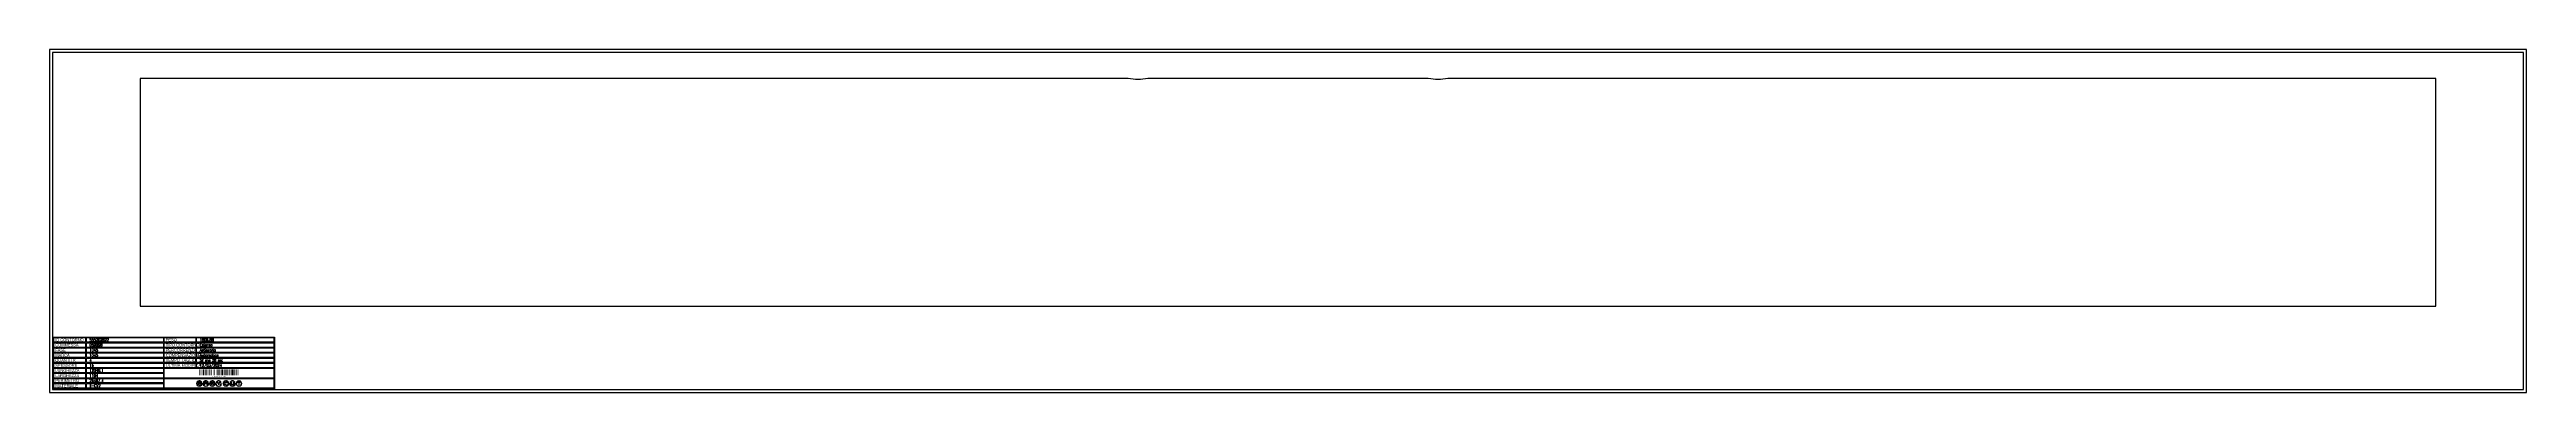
# Model space of a CAD drawing. Header units: millimetres. Extents: x 28039 to 145264, y 9873 to 40131.
# Drawn here: x 40539 to 53539, y 34873 to 36672 of the extents above; entities that cross this region are included whole.
import ezdxf
from ezdxf.enums import TextEntityAlignment as Align

# ---------------------------------------------------------------- set-up
doc = ezdxf.new("R2010")
doc.units = ezdxf.units.MM
doc.styles.add('EasyCutStyle', font='romans.shx', dxfattribs={"width": 0.8})
doc.styles.add('EasyCutStyle1', font='arial.ttf', dxfattribs={"width": 0.8})

# ---------------------------------------------------------------- blocks, each defined once
blk = doc.blocks.new('*U698')
at = {"color": 5}
blk.add_lwpolyline([(0, 0), (13000, 0), (13000, 1799), (0, 1799)], close=True, dxfattribs=at)
at = {"color": 7}
blk.add_lwpolyline([(15, 15), (12985, 15), (12985, 1784), (15, 1784)], close=True, dxfattribs=at)
at = {"color": 253}
blk.add_lwpolyline([(20, 291), (1180, 291), (1180, 20), (20, 20)], close=True, dxfattribs=at)
at = {"color": 2}
for points in [[(23, 288), (189, 288), (189, 264), (23, 264)], [(23, 288), (189, 288), (189, 264), (23, 264)], [(23, 261), (189, 261), (189, 237), (23, 237)], [(602, 288), (768, 288), (768, 264), (602, 264)], [(602, 261), (768, 261), (768, 237), (602, 237)], [(23, 235), (189, 235), (189, 210), (23, 210)], [(23, 208), (189, 208), (189, 183), (23, 183)], [(23, 181), (189, 181), (189, 157), (23, 157)], [(23, 154), (189, 154), (189, 130), (23, 130)], [(602, 235), (768, 235), (768, 210), (602, 210)], [(602, 208), (768, 208), (768, 183), (602, 183)], [(602, 181), (768, 181), (768, 157), (602, 157)], [(602, 154), (768, 154), (768, 130), (602, 130)], [(23, 128), (189, 128), (189, 103), (23, 103)], [(23, 101), (189, 101), (189, 76), (23, 76)], [(23, 74), (189, 74), (189, 50), (23, 50)], [(23, 47), (189, 47), (189, 23), (23, 23)]]:
    blk.add_lwpolyline(points, close=True, dxfattribs=at)
at = {"color": 1}
for points in [[(193, 288), (598, 288), (598, 264), (193, 264)], [(193, 261), (598, 261), (598, 237), (193, 237)], [(771, 288), (1177, 288), (1177, 264), (771, 264)], [(771, 261), (1177, 261), (1177, 237), (771, 237)], [(193, 235), (598, 235), (598, 210), (193, 210)], [(193, 208), (598, 208), (598, 183), (193, 183)], [(193, 181), (598, 181), (598, 157), (193, 157)], [(193, 154), (598, 154), (598, 130), (193, 130)], [(771, 235), (1177, 235), (1177, 210), (771, 210)], [(771, 208), (1177, 208), (1177, 183), (771, 183)], [(771, 181), (1177, 181), (1177, 157), (771, 157)], [(771, 154), (1177, 154), (1177, 130), (771, 130)], [(193, 128), (598, 128), (598, 103), (193, 103)], [(193, 101), (598, 101), (598, 76), (193, 76)], [(193, 74), (598, 74), (598, 50), (193, 50)], [(193, 47), (598, 47), (598, 23), (193, 23)], [(602, 128), (1177, 128), (1177, 76), (602, 76)], [(602, 74), (1177, 74), (1177, 23), (602, 23)]]:
    blk.add_lwpolyline(points, close=True, dxfattribs=at)
at = {"color": 161, "style": 'EasyCutStyle1', "width": 0.8}
for s, p in [('ID CONTORNO', (30, 269)), ('PESO', (610, 269)), ('COMMESSA', (30, 242)), ('FASE', (30, 215)), ('MARCA', (30, 188)), ("QUANTITA'", (30, 162)), ('SPESSORE', (30, 135)), ('TIPO CONTORNO', (610, 242)), ('COMPENSAZIONE', (610, 188)), ('TEMPO TAGLIO', (610, 162)), ('PERCORRENZA', (610, 215)), ('ULTIMA MODIFICA', (610, 135)), ('LUNGHEZZA', (30, 108)), ('LARGHEZZA', (30, 81)), ('PERIMETRO', (30, 55)), ('MATERIALE', (31, 28))]:
    blk.add_text(s, height=15, dxfattribs=at).set_placement(p)
at = {"style": 'EasyCutStyle'}
for tag, p, width in [('IDSHAPE', (209, 269), 0.8), ('WEIGTHSHAPE', (788, 269), 0.8), ('TKSHAPE', (209, 135), 0.8), ('ORDERSHAPE', (209, 242), 0.8), ('QTASHAPE', (209, 162), 0.8), ('PHASESHAPE', (209, 215), 0.8), ('MKSHAPE', (209, 188), 0.8), ('TYPESHAPE', (788, 242), 0.8), ('JOUSHAPE', (788, 215), 0.8), ('TIMECUTSHAPE', (788, 162), 0.65), ('COMPSHAPE', (788, 188), 0.8), ('LASTMODIFYSHAPE', (788, 135), 0.8), ('LENGTHSHAPE', (209, 108), 0.8), ('HEIGHTSHAPE', (209, 81), 0.8), ('PERIMETERSHAPE', (209, 55), 0.8), ('MATSHAPE', (210, 28), 0.8)]:
    blk.add_attdef(tag, p, '', height=15, dxfattribs=dict(at, width=width))
blk = doc.blocks.new('Logo')
h = blk.add_hatch(color=256)
h.set_gradient(color1=(255, 0, 0), color2=(255, 255, 0), tint=1)
h.paths.add_polyline_path([(20, 4, -0.339454), (37, 17), (119, 20), (37, 22, 0.339454), (16, 6), (13, -4, -0.339454), (-3, -17), (-118, -19), (-3, -22, 0.339454), (18, -5)])
for color, points in [(140, [(-116, -6, -1), (-117, -6, -0.520567), (-105, 14, -1), (-105, 13, 0.520567)]), (256, [(-97, 0), (-110, 0, -0.394366), (-104, 6), (-97, 6, 1), (-97, 7), (-104, 7, 1), (-104, -7), (-97, -7, 1), (-97, -6), (-104, -6, -0.394366), (-110, 0), (-97, 0, 1)]), (140, [(-91, -6, 1), (-91, -6, 0.520567), (-102, 14, 0.916853), (-103, 13, 0.043377), (-103, 13, -0.520567)]), (140, [(-82, -6, -1), (-83, -6, -0.520567), (-71, 14, -1), (-71, 13, 0.520567)]), (140, [(-58, -6, 1), (-57, -6, 0.520567), (-69, 14, 1), (-69, 13, -0.520567)]), (140, [(-49, -6, -1), (-50, -6, -0.520567), (-38, 14, -1), (-38, 13, 0.520567)]), (256, [(-31, 0, -0.486114), (-30, -2, -0.776377), (-43, -2, 1), (-43, -2, 0.776377), (-29, -2, 0.486114), (-31, 0), (-42, 0, -0.486114), (-43, 2, -0.776377), (-30, 2, 1), (-30, 2, 0.776377), (-43, 2, 0.486114), (-42, 0)]), (140, [(-24, -6, 1), (-23, -6, 0.520567), (-35, 14, 1), (-35, 13, -0.520567)]), (140, [(-15, -6, -1), (-16, -6, -0.520567), (-4, 14, -1), (-4, 13, 0.520567)]), (256, [(-9, 7, 1), (-10, 6), (-3, 0), (-3, -6, 1), (-2, -6), (-2, 0), (4, 6, 1), (4, 7), (-3, 1)]), (140, [(9, -6, 1), (10, -6, 0.520567), (-2, 14, 1), (-2, 13, -0.520567)]), (140, [(24, -6, -1), (23, -6, -0.520567), (35, 14, -1), (35, 13, 0.520567)]), (256, [(36, -7), (43, -7, 1), (43, -6), (36, -6, -1), (36, 6), (43, 6, 1), (43, 7), (36, 7, 1)]), (140, [(49, -6, 1), (50, -6, 0.520567), (38, 14, 1), (38, 13, -0.520567)]), (140, [(58, -6, -1), (57, -6, -0.520567), (69, 14, -1), (69, 13, 0.520567)]), (256, [(64, 0), (64, 6, 1), (63, 6), (63, 0, 1), (77, 0), (77, 6, 1), (76, 6), (76, 0, -1)]), (140, [(82, -6, 1), (83, -6, 0.520567), (71, 14, 1), (71, 13, -0.520567)]), (140, [(91, -6, -1), (91, -6, -0.520567), (102, 14, -1), (103, 13, 0.520567)]), (256, [(97, 7, 1), (97, 6), (103, 6), (103, -6, 1), (104, -6), (104, 6), (110, 6, 1), (110, 7)]), (140, [(116, -6, 1), (117, -6, 0.520567), (105, 14, 1), (105, 13, -0.520567)]), (140, [(-92, -8, 1), (-93, -8, -0.520567), (-115, -8, 1), (-115, -8, 0.520567)]), (140, [(-58, -8, 1), (-59, -8, -0.520567), (-81, -8, 1), (-82, -8, 0.520567)]), (140, [(-25, -8, 1), (-25, -8, -0.520567), (-48, -8, 1), (-48, -8, 0.520567)]), (140, [(9, -8, 1), (8, -8, -0.520567), (-14, -8, 1), (-15, -8, 0.520567)]), (140, [(48, -8, 1), (48, -8, -0.520567), (25, -8, 1), (25, -8, 0.520567)]), (140, [(82, -8, 1), (81, -8, -0.520567), (59, -8, 1), (58, -8, 0.520567)]), (140, [(115, -8, 1), (115, -8, -0.520567), (93, -8, 1), (92, -8, 0.520567)])]:
    blk.add_hatch(color=color).paths.add_polyline_path(points)
h = blk.add_hatch(color=256)
h.paths.add_polyline_path([(-64, 0), (-64, -6, 1), (-63, -6), (-63, 0, 1), (-77, 0), (-77, -6, 1), (-76, -6), (-76, 0)])
h.paths.add_polyline_path([(-76, 0, -0.933992), (-64, 0)], flags=16)
for p, q in [((-97, 0), (-110, 0)), ((-104, 7), (-97, 7)), ((-104, 6), (-97, 6)), ((-77, 0), (-77, -6)), ((-64, 0), (-76, 0)), ((-63, 0), (-63, -6)), ((-31, 0), (-42, 0)), ((-3, 0), (-10, 6)), ((-3, 1), (-9, 7)), ((-3, 1), (4, 7)), ((-2, 0), (4, 6)), ((36, 7), (43, 7)), ((36, 6), (43, 6)), ((63, 0), (63, 6)), ((64, 0), (64, 6)), ((76, 0), (76, 6)), ((77, 0), (77, 6)), ((110, 7), (97, 7)), ((103, 6), (97, 6)), ((103, 6), (103, -6)), ((104, 6), (104, -6)), ((110, 6), (104, 6)), ((-97, 0), (-110, 0)), ((-104, -6), (-97, -6)), ((-104, -7), (-97, -7)), ((-76, 0), (-76, -6)), ((-64, 0), (-76, 0)), ((-64, 0), (-64, -6)), ((-31, 0), (-42, 0)), ((-3, 0), (-3, -6)), ((-2, 0), (-2, -6)), ((36, -6), (43, -6)), ((36, -7), (43, -7))]:
    blk.add_line(p, q)
at = {"color": 140}
for centre, radius, start, end in [((-104, 0), 14.4, 95, 205), ((-104, 0), 13.5, 95, 205), ((-105, 14), 0.432, 275, 95), ((-102, 14), 0.432, 85, 265), ((-104, 0), 13.5, 335, 85), ((-104, 0), 14.4, 335, 85), ((-70, 0), 14.4, 95, 205), ((-70, 0), 13.5, 95, 205), ((-71, 14), 0.432, 275, 95), ((-70, 0), 14.4, 335, 85), ((-69, 14), 0.432, 85, 265), ((-70, 0), 13.5, 335, 85), ((-36, 0), 14.4, 95, 205), ((-36, 0), 13.5, 95, 205), ((-38, 14), 0.432, 275, 95), ((-35, 14), 0.432, 85, 265), ((-36, 0), 14.4, 335, 85), ((-36, 0), 13.5, 335, 85), ((-3, 0), 14.4, 95, 205), ((-3, 0), 13.5, 95, 205), ((-4, 14), 0.432, 275, 95), ((-3, 0), 14.4, 335, 85), ((-2, 14), 0.432, 85, 265), ((-3, 0), 13.5, 335, 85), ((36, 0), 14.4, 95, 205), ((36, 0), 13.5, 95, 205), ((35, 14), 0.432, 275, 95), ((38, 14), 0.432, 85, 265), ((36, 0), 14.4, 335, 85), ((36, 0), 13.5, 335, 85), ((70, 0), 14.4, 95, 205), ((70, 0), 13.5, 95, 205), ((69, 14), 0.432, 275, 95), ((70, 0), 14.4, 335, 85), ((71, 14), 0.432, 85, 265), ((70, 0), 13.5, 335, 85), ((104, 0), 14.4, 95, 205), ((104, 0), 13.5, 95, 205), ((102, 14), 0.432, 275, 95), ((105, 14), 0.432, 85, 265), ((104, 0), 14.4, 335, 85), ((104, 0), 13.5, 335, 85), ((-116, -6), 0.432, 205, 25), ((-115, -8), 0.432, 35, 215), ((-104, 0), 14.4, 215, 325), ((-104, 0), 13.5, 215, 325), ((-92, -8), 0.432, 325, 145), ((-91, -6), 0.432, 155, 335), ((-83, -6), 0.432, 205, 25), ((-70, 0), 14.4, 215, 325), ((-82, -8), 0.432, 35, 215), ((-70, 0), 13.5, 215, 325), ((-59, -8), 0.432, 325, 145), ((-57, -6), 0.432, 155, 335), ((-49, -6), 0.432, 205, 25), ((-36, 0), 14.4, 215, 325), ((-36, 0), 13.5, 215, 325), ((-48, -8), 0.432, 35, 215), ((-25, -8), 0.432, 325, 145), ((-24, -6), 0.432, 155, 335), ((-16, -6), 0.432, 205, 25), ((-3, 0), 14.4, 215, 325), ((-14, -8), 0.432, 35, 215), ((-3, 0), 13.5, 215, 325), ((9, -8), 0.432, 325, 145), ((10, -6), 0.432, 155, 335), ((24, -6), 0.432, 205, 25), ((36, 0), 14.4, 215, 325), ((36, 0), 13.5, 215, 325), ((25, -8), 0.432, 35, 215), ((48, -8), 0.432, 325, 145), ((49, -6), 0.432, 155, 335), ((57, -6), 0.432, 205, 25), ((70, 0), 14.4, 215, 325), ((59, -8), 0.432, 35, 215), ((70, 0), 13.5, 215, 325), ((82, -8), 0.432, 325, 145), ((83, -6), 0.432, 155, 335), ((91, -6), 0.432, 205, 25), ((104, 0), 14.4, 215, 325), ((92, -8), 0.432, 35, 215), ((104, 0), 13.5, 215, 325), ((115, -8), 0.432, 325, 145), ((116, -6), 0.432, 155, 335)]:
    blk.add_arc(centre, radius, start, end, dxfattribs=at)
for centre, radius, start, end in [((-104, 0), 7.2, 90, 270), ((-104, 0), 6.34, 90, 176.0904), ((-97, 7), 0.432, 270, 90), ((-97, 0), 0.432, 270, 90), ((-70, 0), 7.2, 0, 180), ((-70, 0), 6.34, 3.9096, 176.0904), ((-42, 1), 1.73, 166.2998, 270), ((-36, 0), 7.2, 15, 166.2998), ((-36, 0), 6.34, 15, 166.2998), ((-42, 1), 0.864, 166.2998, 270), ((-31, -1), 1.73, 346.2998, 90), ((-30, 2), 0.432, 195, 15), ((-10, 7), 0.432, 45, 225), ((4, 7), 0.432, 315, 135), ((36, 0), 7.2, 90, 270), ((36, 0), 6.34, 90, 270), ((43, 7), 0.432, 270, 90), ((63, 6), 0.432, 0, 180), ((70, 0), 7.2, 180, 0), ((70, 0), 6.34, 180, 0), ((77, 6), 0.432, 0, 180), ((97, 7), 0.432, 90, 270), ((110, 7), 0.432, 270, 90), ((-104, 0), 6.34, 183.9096, 270), ((-97, -7), 0.432, 270, 90), ((-77, -6), 0.432, 180, 0), ((-63, -6), 0.432, 180, 0), ((-43, -2), 0.432, 15, 195), ((-36, 0), 7.2, 195, 346.2998), ((-36, 0), 6.34, 195, 346.2998), ((-31, -1), 0.864, 346.2998, 90), ((-3, -6), 0.432, 180, 0), ((43, -7), 0.432, 270, 90), ((104, -6), 0.432, 180, 0)]:
    blk.add_arc(centre, radius, start, end)
blk = doc.blocks.new('BARCODE128_555202822', base_point=(41429, 34953))
at = {"linetype": 'Continuous'}
for points, const_width in [([(41430, 34953), (41430, 34983)], 2), ([(41432, 34953), (41432, 34983)], 1), ([(41435, 34953), (41435, 34983)], 1), ([(41440, 34953), (41440, 34983)], 1), ([(41444, 34953), (41444, 34983)], 3), ([(41448, 34953), (41448, 34983)], 2), ([(41452, 34953), (41452, 34983)], 2), ([(41455, 34953), (41455, 34983)], 3), ([(41459, 34953), (41459, 34983)], 1), ([(41463, 34953), (41463, 34983)], 3), ([(41467, 34953), (41467, 34983)], 1), ([(41470, 34953), (41470, 34983)], 2), ([(41474, 34953), (41474, 34983)], 3), ([(41478, 34953), (41478, 34983)], 1), ([(41481, 34953), (41481, 34983)], 2), ([(41485, 34953), (41485, 34983)], 3), ([(41489, 34953), (41489, 34983)], 1), ([(41492, 34953), (41492, 34983)], 2), ([(41496, 34953), (41496, 34983)], 3), ([(41499, 34953), (41499, 34983)], 1), ([(41503, 34953), (41503, 34983)], 2), ([(41506, 34953), (41506, 34983)], 1), ([(41508, 34953), (41508, 34983)], 1), ([(41512, 34953), (41512, 34983)], 4), ([(41517, 34953), (41517, 34983)], 1), ([(41521, 34953), (41521, 34983)], 3), ([(41526, 34953), (41526, 34983)], 2), ([(41528, 34953), (41528, 34983)], 1), ([(41532, 34953), (41532, 34983)], 3), ([(41536, 34953), (41536, 34983)], 2), ([(41540, 34953), (41540, 34983)], 2), ([(41543, 34953), (41543, 34983)], 1), ([(41547, 34953), (41547, 34983)], 3), ([(41551, 34953), (41551, 34983)], 2), ([(41554, 34953), (41554, 34983)], 3), ([(41558, 34953), (41558, 34983)], 1), ([(41561, 34953), (41561, 34983)], 1), ([(41563, 34953), (41563, 34983)], 1), ([(41567, 34953), (41567, 34983)], 4), ([(41572, 34953), (41572, 34983)], 1), ([(41576, 34953), (41576, 34983)], 3), ([(41581, 34953), (41581, 34983)], 2), ([(41583, 34953), (41583, 34983)], 1), ([(41587, 34953), (41587, 34983)], 3), ([(41591, 34953), (41591, 34983)], 2), ([(41595, 34953), (41595, 34983)], 2), ([(41598, 34953), (41598, 34983)], 1), ([(41602, 34953), (41602, 34983)], 3), ([(41606, 34953), (41606, 34983)], 2), ([(41609, 34953), (41609, 34983)], 3), ([(41613, 34953), (41613, 34983)], 1), ([(41617, 34953), (41617, 34983)], 3), ([(41621, 34953), (41621, 34983)], 1), ([(41625, 34953), (41625, 34983)], 2), ([(41628, 34953), (41628, 34983)], 2), ([(41633, 34953), (41633, 34983)], 3), ([(41636, 34953), (41636, 34983)], 1), ([(41639, 34953), (41639, 34983)], 2)]:
    blk.add_lwpolyline(points, dxfattribs=dict(at, const_width=const_width))
blk.add_text('059998|1045|1045', height=6).set_placement((41535, 34943), align=Align.CENTER)

msp = doc.modelspace()

# ---------------------------------------------------------------- linework, layer by layer
at = {"color": 2, "elevation": 0}
msp.add_lwpolyline([(41014, 35326), (53063, 35326), (53063, 36520), (47878, 36520, -0.092793), (47775, 36520), (46303, 36520, -0.092793), (46200, 36520), (41014, 36520)], format="xyb", close=True, dxfattribs=at)

# ---------------------------------------------------------------- block references
msp.add_blockref('*U698', (40539, 34873)).add_auto_attribs({'IDSHAPE': '555202822', 'ORDERSHAPE': '059998', 'PHASESHAPE': '1045', 'MKSHAPE': '1045', 'TKSHAPE': '16', 'LENGTHSHAPE': '12049.1', 'HEIGHTSHAPE': '1194', 'MATSHAPE': 'II-CV2', 'LASTMODIFYSHAPE': '12/03/2024', 'PERIMETERSHAPE': '26487.4', 'WEIGTHSHAPE': '1806.88', 'TYPESHAPE': 'Esterno', 'JOUSHAPE': 'Antioraria', 'COMPSHAPE': 'Automatica', 'TIMECUTSHAPE': '52 min 58 sec', 'QTASHAPE': '4'})
for name, p in [('BARCODE128_555202822', (41323, 34964)), ('Logo', (41429, 34920))]:
    msp.add_blockref(name, p)

doc.saveas('drawing.dxf')
